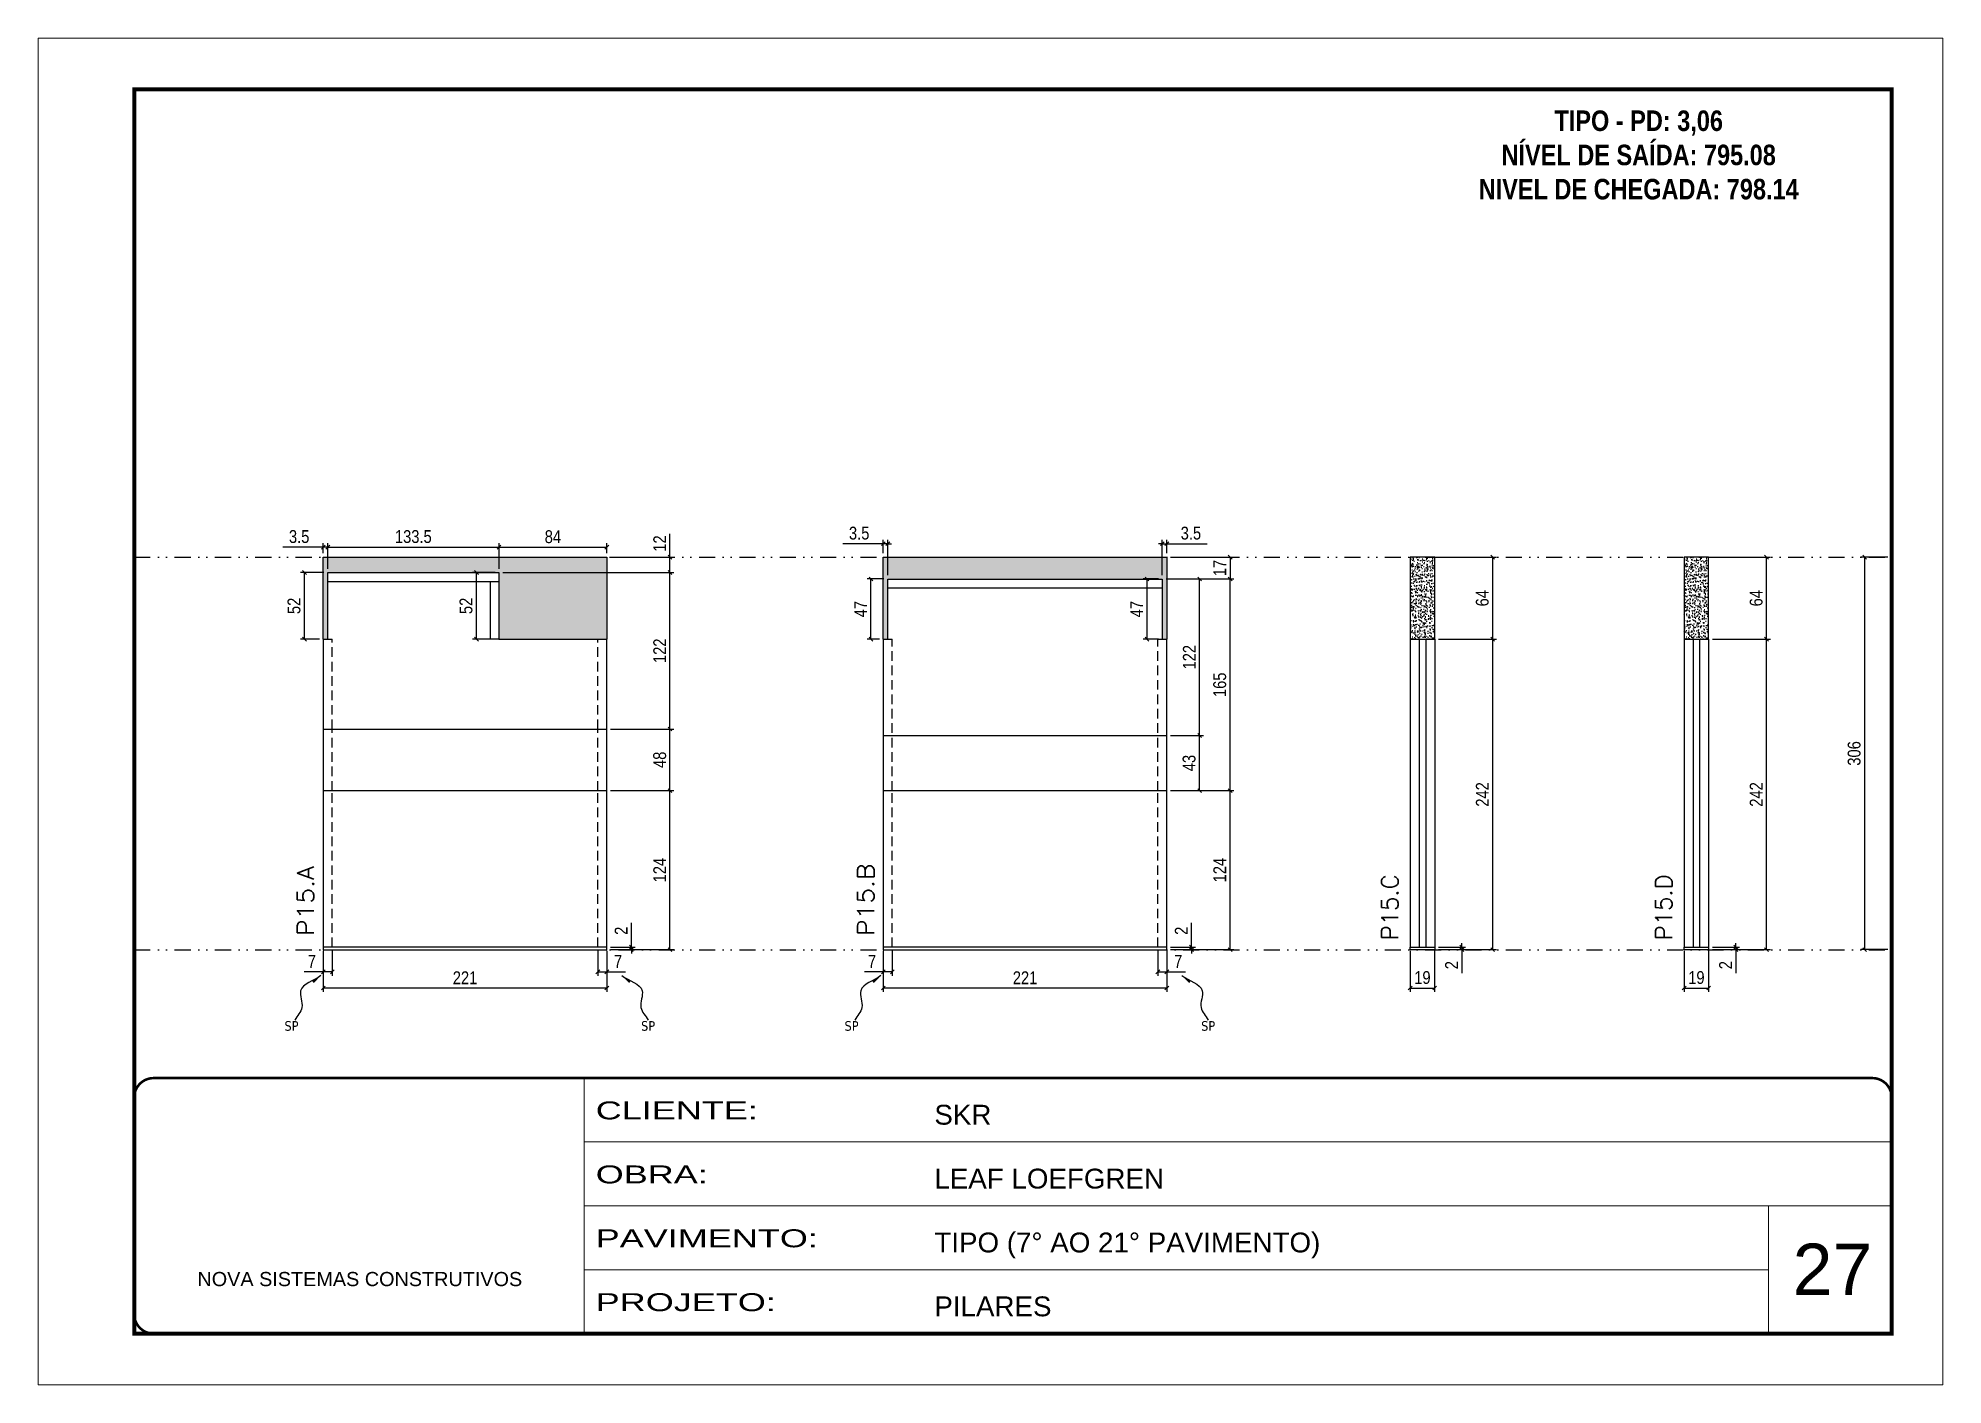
# Model space of a CAD drawing. Extents: x 14400 to 27878, y -21631 to 6985.
# Drawn here: x 17597 to 19082, y -957 to 93 of the extents above; entities that cross this region are included whole.
import ezdxf

# ---------------------------------------------------------------- set-up
doc = ezdxf.new("R2010")
doc.units = 0
for name, pattern in [('CONTINUO', [0]), ('DASHED', [0.75, 0.5, -0.25]), ('DIVIDE2', [0.625, 0.25, -0.125, 0, -0.125, 0, -0.125]), ('HIDDEN', [0.375, 0.25, -0.125])]:
    doc.linetypes.add(name, pattern=pattern)
for name, color, linetype, lineweight in [('CARIMBO', 255, 'Continuous', 9), ('Folhas', 255, 'Continuous', 9), ('SARRAFO DE PRESSAO', 251, 'DASHED', 9), ('Texto Seção', 7, 'Continuous', 15)]:
    doc.layers.add(name, color=color, linetype=linetype, lineweight=lineweight)
for name, color, linetype in [('COTA', 241, 'Continuous'), ('NOMENCLATURA', 7, 'Continuous'), ('Nível', 160, 'Continuous'), ('Painéis', 200, 'Continuous'), ('SARR_2.2x7', 40, 'Continuous'), ('Sarrafo de Pressão', 42, 'HIDDEN'), ('texto', 7, 'Continuous')]:
    doc.layers.add(name, color=color, linetype=linetype)
doc.styles.add('ARIAL', font='arial.ttf')
doc.styles.add('COTA TECNICA', font='techl___.ttf', dxfattribs={"height": 10})
doc.styles.add('COTA TECNICA-50', font='techl___.ttf', dxfattribs={"height": 10})
doc.styles.add('REGUA-120', font='ROMANS.shx', dxfattribs={"height": 15})
doc.styles.add('ROMANC', font='techb___.ttf', dxfattribs={"height": 2.5})
doc.styles.get("Standard").update_dxf_attribs({"font": 'arial.ttf'})
doc.styles.add('Tecnologia', font='')
doc.styles.get('Tecnologia').set_extended_font_data('Forgotten Futurist')
doc.dimstyles.new('COTA PAINEL-50', dxfattribs={"dimtxt": 10, "dimasz": 3, "dimexe": 3, "dimexo": 3, "dimgap": 3, "dimtad": 1, "dimdec": 1, "dimzin": 12, "dimdsep": 46, "dimtxsty": 'COTA TECNICA-50', "dimblk1": 'OBLIQUE', "dimblk2": 'OBLIQUE', "dimsah": 1, "dimcen": 0.9, "dimclrd": 4, "dimclre": 4, "dimclrt": 240, "dimadec": 1, "dimazin": 3, "dimtfac": 1, "dimtdec": 1, "dimtmove": 0, "dimatfit": 3, "dimfxl": 1, "dimtolj": 1, "dimtzin": 12, "dimarcsym": 0})
doc.dimstyles.new('PAINEL', dxfattribs={"dimtxt": 10, "dimasz": 3, "dimexe": 3, "dimexo": 3, "dimgap": 3, "dimtad": 1, "dimdec": 1, "dimzin": 12, "dimdsep": 46, "dimtxsty": 'COTA TECNICA', "dimblk1": 'OBLIQUE', "dimblk2": 'OBLIQUE', "dimsah": 1, "dimcen": 0.9, "dimclrd": 4, "dimclre": 4, "dimclrt": 240, "dimadec": 1, "dimazin": 3, "dimtfac": 1, "dimtdec": 1, "dimtmove": 0, "dimatfit": 3, "dimfxl": 1, "dimtolj": 1, "dimtzin": 12, "dimarcsym": 0})
doc.dimstyles.get("Standard").update_dxf_attribs({"dimtxt": 0.18, "dimasz": 0.18, "dimexe": 0.18, "dimexo": 0.0625, "dimgap": 0.09, "dimtad": 0, "dimtih": 1, "dimtoh": 1, "dimdec": 4, "dimzin": 0, "dimdsep": 46, "dimtxsty": 'Standard', "dimcen": 0.09, "dimadec": 0, "dimazin": 0, "dimtfac": 1, "dimtdec": 4, "dimtofl": 0, "dimtmove": 0, "dimatfit": 3, "dimfxl": 1, "dimtolj": 1, "dimtzin": 0, "dimarcsym": 0})

msp = doc.modelspace()

# ---------------------------------------------------------------- texts
at = {"layer": 'CARIMBO', "style": 'ARIAL'}
msp.add_text('27', height=40, dxfattribs=at).set_placement((18964.828, -886.579))
at = {"layer": 'NOMENCLATURA', "color": 2, "insert": (18844.806, 36.862), "char_height": 16, "attachment_point": 2, "style": 'ROMANC'}
msp.add_mtext_dynamic_manual_height_columns('TIPO - PD: 3,06\\PNÍVEL DE SAÍDA: 795.08\\PNIVEL DE CHEGADA: 798.14', width=432.35115, gutter_width=1, heights=[0], dxfattribs=at)
at = {"layer": 'texto', "color": 0, "char_height": 7.5, "attachment_point": 5}
for insert in [(17794.501, -676.931), (18072.525, -676.931), (18231.14, -676.931), (18509.165, -676.931)]:
    msp.add_mtext('{\\fTahoma|b0|i0|c0|p34;\\C4;SP}', dxfattribs=dict(at, insert=insert))
at = {"layer": 'Texto Seção', "style": 'REGUA-120', "width": 1.1}
for s, p in [('P15.A', (17812.029, -606.677)), ('P15.B', (18248.668, -606.677))]:
    msp.add_text(s, height=13, rotation=90, dxfattribs=at).set_placement(p)
at = {"layer": 'Texto Seção', "char_height": 13, "width": 370.6998, "attachment_point": 7, "rotation": 90, "style": 'REGUA-120'}
for s, insert in [('\\pt156;P15.C', (18657.297, -610.028)), ('P15.D', (18870.812, -610.028))]:
    msp.add_mtext(s, dxfattribs=dict(at, insert=insert))

# ---------------------------------------------------------------- blocks, each defined once
blk = doc.blocks.new('9999999999')
at = {"color": 30, "linetype": 'CONTINUO'}
for p, q in [((98564.6, 34230.2), (98564.6, 34429.4)), ((98564.6, 34379.6), (99584, 34379.6)), ((98564.6, 34329.8), (99488, 34329.8)), ((99584, 34329.8), (99488, 34329.8)), ((99488, 34329.8), (99488, 34230.2)), ((98564.6, 34280), (99488, 34280))]:
    blk.add_line(p, q, dxfattribs=at)
at = {"color": 30, "linetype": 'CONTINUO', "const_width": 2}
blk.add_lwpolyline([(99584, 34230.2), (99584, 34414.4, 0.414214), (99569, 34429.4), (98229, 34429.4, 0.414214), (98214, 34414.4), (98214, 34245.2, 0.414214), (98229, 34230.2), (99584, 34230.2)], format="xyb", dxfattribs=at)
at = {"layer": 'Folhas'}
blk.add_lwpolyline([(98139, 34190.2), (99624, 34190.2), (99624, 35240.2), (98139, 35240.2)], close=True, dxfattribs=at)
at = {"layer": 'Folhas', "color": 30, "const_width": 3}
blk.add_lwpolyline([(98214, 34230.2), (99584, 34230.2), (99584, 35200.2), (98214, 35200.2)], close=True, dxfattribs=at)
at = {"color": 7, "linetype": 'Continuous', "ltscale": 5, "style": 'ARIAL'}
for s, height, p in [('SKR', 15.48, (98837.7, 34393.1)), ('LEAF LOEFGREN', 15.483, (98837.7, 34343.3)), ('TIPO (7° AO 21° PAVIMENTO)', 15.483, (98837.7, 34293.5)), ('NOVA SISTEMAS CONSTRUTIVOS', 11.059, (98263.2, 34267.2)), ('PILARES', 15.48, (98837.7, 34243.7))]:
    blk.add_text(s, height=height, dxfattribs=at).set_placement(p)
at = {"layer": 'Folhas', "color": 7, "style": 'Tecnologia', "width": 1.5}
for s, p in [('CLIENTE:', (98573.7, 34397.2)), ('OBRA:', (98573.7, 34347.3)), ('PAVIMENTO:', (98573.7, 34297.5)), ('PROJETO:', (98573.7, 34247.7))]:
    blk.add_text(s, height=14, dxfattribs=at).set_placement(p)
blk = doc.blocks.new('_Oblique')
at = {"color": 0, "linetype": 'ByBlock', "lineweight": -2}
blk.add_line((-0.5, -0.5), (0.5, 0.5), dxfattribs=at)
blk = doc.blocks.new('*D1750')
at = {"layer": 'COTA', "color": 4, "lineweight": -2, "transparency": 16777216}
for p, q in [((17819.3, -618.4), (17819.3, -650.3)), ((18040.3, -618.4), (18040.3, -650.3)), ((18040.3, -647.3), (17819.3, -647.3))]:
    blk.add_line(p, q, dxfattribs=at)
at = {"layer": 'Defpoints', "color": 0, "transparency": 16777216}
for p in [(17819.3, -615.4), (18040.3, -615.4), (17819.3, -647.3)]:
    blk.add_point(p, dxfattribs=at)
at = {"layer": 'COTA', "color": 4, "lineweight": -2, "transparency": 16777216, "xscale": 3, "yscale": 3, "zscale": 3, "rotation": 180}
blk.add_blockref('_Oblique', (17819.3, -647.3), dxfattribs=at)
at = {"layer": 'COTA', "color": 4, "lineweight": -2, "transparency": 16777216, "xscale": 3, "yscale": 3, "zscale": 3}
blk.add_blockref('_Oblique', (18040.3, -647.3), dxfattribs=at)
at = {"layer": 'COTA', "color": 240, "transparency": 16777216, "insert": (17929.8, -639.3), "char_height": 10, "attachment_point": 5, "style": 'COTA TECNICA'}
blk.add_mtext('\\A1;221', dxfattribs=at)
blk = doc.blocks.new('*D1751')
at = {"layer": 'COTA', "color": 4, "lineweight": -2, "transparency": 16777216}
for p, q in [((18033.3, -618.4), (18033.3, -637.7)), ((18040.3, -620.4), (18040.3, -637.7)), ((18033.3, -634.7), (18040.3, -634.7)), ((18040.3, -634.7), (18055, -634.7))]:
    blk.add_line(p, q, dxfattribs=at)
at = {"layer": 'Defpoints', "color": 0, "transparency": 16777216}
for p in [(18033.3, -615.4), (18040.3, -617.4), (18040.3, -634.7)]:
    blk.add_point(p, dxfattribs=at)
at = {"layer": 'COTA', "color": 4, "lineweight": -2, "transparency": 16777216, "xscale": 3, "yscale": 3, "zscale": 3, "rotation": 180}
blk.add_blockref('_Oblique', (18033.3, -634.7), dxfattribs=at)
at = {"layer": 'COTA', "color": 4, "lineweight": -2, "transparency": 16777216, "xscale": 3, "yscale": 3, "zscale": 3}
blk.add_blockref('_Oblique', (18040.3, -634.7), dxfattribs=at)
at = {"layer": 'COTA', "color": 240, "transparency": 16777216, "insert": (18049.1, -626.6), "char_height": 10, "attachment_point": 5, "style": 'COTA TECNICA-50'}
blk.add_mtext('\\A1;7', dxfattribs=at)
blk = doc.blocks.new('*D1752')
at = {"layer": 'COTA', "color": 4, "lineweight": -2, "transparency": 16777216}
for p, q in [((17819.3, -620.4), (17819.3, -637.7)), ((17826.3, -618.4), (17826.3, -637.7)), ((17819.3, -634.7), (17804.5, -634.7)), ((17826.3, -634.7), (17819.3, -634.7))]:
    blk.add_line(p, q, dxfattribs=at)
at = {"layer": 'Defpoints', "color": 0, "transparency": 16777216}
for p in [(17819.3, -617.4), (17826.3, -615.4), (17819.3, -634.7)]:
    blk.add_point(p, dxfattribs=at)
at = {"layer": 'COTA', "color": 4, "lineweight": -2, "transparency": 16777216, "xscale": 3, "yscale": 3, "zscale": 3, "rotation": 180}
blk.add_blockref('_Oblique', (17819.3, -634.7), dxfattribs=at)
at = {"layer": 'COTA', "color": 4, "lineweight": -2, "transparency": 16777216, "xscale": 3, "yscale": 3, "zscale": 3}
blk.add_blockref('_Oblique', (17826.3, -634.7), dxfattribs=at)
at = {"layer": 'COTA', "color": 240, "transparency": 16777216, "insert": (17810.4, -626.6), "char_height": 10, "attachment_point": 5, "style": 'COTA TECNICA-50'}
blk.add_mtext('\\A1;7', dxfattribs=at)
blk = doc.blocks.new('*D1753')
at = {"layer": 'COTA', "color": 4, "lineweight": -2, "transparency": 16777216}
for p, q in [((18059.5, -615.4), (18059.5, -596.6)), ((18043.3, -615.4), (18062.5, -615.4)), ((18043.3, -617.4), (18062.5, -617.4)), ((18059.5, -617.4), (18059.5, -615.4)), ((18059.5, -617.4), (18059.5, -620.4))]:
    blk.add_line(p, q, dxfattribs=at)
at = {"layer": 'Defpoints', "color": 0, "transparency": 16777216}
for p in [(18040.3, -615.4), (18040.3, -617.4), (18059.5, -617.4)]:
    blk.add_point(p, dxfattribs=at)
at = {"layer": 'COTA', "color": 4, "lineweight": -2, "transparency": 16777216, "xscale": 3, "yscale": 3, "zscale": 3}
for p, rotation in [((18059.5, -615.4), 270), ((18059.5, -617.4), 90)]:
    blk.add_blockref('_Oblique', p, dxfattribs=dict(at, rotation=rotation))
at = {"layer": 'COTA', "color": 240, "transparency": 16777216, "insert": (18051.5, -602.7), "char_height": 10, "attachment_point": 5, "rotation": 90, "style": 'COTA TECNICA-50'}
blk.add_mtext('\\A1;2', dxfattribs=at)
blk = doc.blocks.new('*D1754')
at = {"layer": 'COTA', "color": 4, "linetype": 'ByBlock', "lineweight": -2, "transparency": 16777216}
for p, q in [((18043.3, -493.4), (18092.6, -493.4)), ((18089.6, -617.4), (18089.6, -493.4)), ((18043.3, -617.4), (18092.6, -617.4))]:
    blk.add_line(p, q, dxfattribs=at)
at = {"layer": 'Defpoints', "color": 0, "linetype": 'ByBlock', "transparency": 16777216}
for p in [(18040.3, -493.4), (18089.6, -493.4), (18040.3, -617.4)]:
    blk.add_point(p, dxfattribs=at)
at = {"layer": 'COTA', "color": 4, "linetype": 'ByBlock', "lineweight": -2, "transparency": 16777216, "xscale": 3, "yscale": 3, "zscale": 3}
for p, rotation in [((18089.6, -493.4), 90), ((18089.6, -617.4), 270)]:
    blk.add_blockref('_Oblique', p, dxfattribs=dict(at, rotation=rotation))
at = {"layer": 'COTA', "color": 240, "linetype": 'ByBlock', "transparency": 16777216, "insert": (18081.6, -555.4), "char_height": 10, "attachment_point": 5, "rotation": 90, "style": 'COTA TECNICA'}
blk.add_mtext('\\A1;124', dxfattribs=at)
blk = doc.blocks.new('*D1755')
at = {"layer": 'COTA', "color": 4, "lineweight": -2, "transparency": 16777216}
for p, q in [((17959.3, -323.4), (18092.6, -323.4)), ((18089.6, -445.4), (18089.6, -323.4)), ((18043.3, -445.4), (18092.6, -445.4))]:
    blk.add_line(p, q, dxfattribs=at)
at = {"layer": 'Defpoints', "color": 0, "transparency": 16777216}
for p in [(17956.3, -323.4), (18089.6, -323.4), (18040.3, -445.4)]:
    blk.add_point(p, dxfattribs=at)
at = {"layer": 'COTA', "color": 4, "lineweight": -2, "transparency": 16777216, "xscale": 3, "yscale": 3, "zscale": 3}
for p, rotation in [((18089.6, -323.4), 90), ((18089.6, -445.4), 270)]:
    blk.add_blockref('_Oblique', p, dxfattribs=dict(at, rotation=rotation))
at = {"layer": 'COTA', "color": 240, "transparency": 16777216, "insert": (18081.6, -384.4), "char_height": 10, "attachment_point": 5, "rotation": 90, "style": 'COTA TECNICA'}
blk.add_mtext('\\A1;122', dxfattribs=at)
blk = doc.blocks.new('*D1756')
at = {"layer": 'COTA', "color": 4, "lineweight": -2, "transparency": 16777216}
for p, q in [((18666.7, -618.4), (18666.7, -650.3)), ((18685.7, -618.4), (18685.7, -650.3)), ((18666.7, -647.3), (18685.7, -647.3))]:
    blk.add_line(p, q, dxfattribs=at)
at = {"layer": 'Defpoints', "color": 0, "transparency": 16777216}
for p in [(18666.7, -615.4), (18685.7, -615.4), (18685.7, -647.3)]:
    blk.add_point(p, dxfattribs=at)
at = {"layer": 'COTA', "color": 4, "lineweight": -2, "transparency": 16777216, "xscale": 3, "yscale": 3, "zscale": 3, "rotation": 180}
blk.add_blockref('_Oblique', (18666.7, -647.3), dxfattribs=at)
at = {"layer": 'COTA', "color": 4, "lineweight": -2, "transparency": 16777216, "xscale": 3, "yscale": 3, "zscale": 3}
blk.add_blockref('_Oblique', (18685.7, -647.3), dxfattribs=at)
at = {"layer": 'COTA', "color": 240, "transparency": 16777216, "insert": (18676.2, -639.2), "char_height": 10, "attachment_point": 5, "style": 'COTA TECNICA'}
blk.add_mtext('\\A1;19', dxfattribs=at)
blk = doc.blocks.new('*D1757')
at = {"layer": 'COTA', "color": 4, "lineweight": -2, "transparency": 16777216}
for p, q in [((18688.7, -615.4), (18709.9, -615.4)), ((18688.7, -617.4), (18709.9, -617.4)), ((18706.9, -615.4), (18706.9, -612.4)), ((18706.9, -615.4), (18706.9, -617.4)), ((18706.9, -617.4), (18706.9, -635.6))]:
    blk.add_line(p, q, dxfattribs=at)
at = {"layer": 'Defpoints', "color": 0, "transparency": 16777216}
for p in [(18685.7, -615.4), (18685.7, -617.4), (18706.9, -615.4)]:
    blk.add_point(p, dxfattribs=at)
at = {"layer": 'COTA', "color": 4, "lineweight": -2, "transparency": 16777216, "xscale": 3, "yscale": 3, "zscale": 3}
for p, rotation in [((18706.9, -615.4), 270), ((18706.9, -617.4), 90)]:
    blk.add_blockref('_Oblique', p, dxfattribs=dict(at, rotation=rotation))
at = {"layer": 'COTA', "color": 240, "transparency": 16777216, "insert": (18698.9, -629.5), "char_height": 10, "attachment_point": 5, "rotation": 90, "style": 'COTA TECNICA-50'}
blk.add_mtext('\\A1;2', dxfattribs=at)
blk = doc.blocks.new('*D1758')
at = {"layer": 'COTA', "color": 4, "lineweight": -2, "transparency": 16777216}
for p, q in [((18688.7, -375.4), (18734, -375.4)), ((18731, -617.4), (18731, -375.4)), ((18688.7, -617.4), (18734, -617.4))]:
    blk.add_line(p, q, dxfattribs=at)
at = {"layer": 'Defpoints', "color": 0, "transparency": 16777216}
for p in [(18685.7, -375.4), (18731, -375.4), (18685.7, -617.4)]:
    blk.add_point(p, dxfattribs=at)
at = {"layer": 'COTA', "color": 4, "lineweight": -2, "transparency": 16777216, "xscale": 3, "yscale": 3, "zscale": 3}
for p, rotation in [((18731, -375.4), 90), ((18731, -617.4), 270)]:
    blk.add_blockref('_Oblique', p, dxfattribs=dict(at, rotation=rotation))
at = {"layer": 'COTA', "color": 240, "transparency": 16777216, "insert": (18722.9, -496.4), "char_height": 10, "attachment_point": 5, "rotation": 90, "style": 'COTA TECNICA-50'}
blk.add_mtext('\\A1;242', dxfattribs=at)
blk = doc.blocks.new('*D1762')
at = {"layer": 'COTA', "color": 4, "lineweight": -2, "transparency": 16777216}
for p, q in [((18688.7, -311.4), (18734, -311.4)), ((18731, -375.4), (18731, -311.4)), ((18688.7, -375.4), (18734, -375.4))]:
    blk.add_line(p, q, dxfattribs=at)
at = {"layer": 'Defpoints', "color": 0, "transparency": 16777216}
for p in [(18685.7, -311.4), (18731, -311.4), (18685.7, -375.4)]:
    blk.add_point(p, dxfattribs=at)
at = {"layer": 'COTA', "color": 4, "lineweight": -2, "transparency": 16777216, "xscale": 3, "yscale": 3, "zscale": 3}
for p, rotation in [((18731, -311.4), 90), ((18731, -375.4), 270)]:
    blk.add_blockref('_Oblique', p, dxfattribs=dict(at, rotation=rotation))
at = {"layer": 'COTA', "color": 240, "transparency": 16777216, "insert": (18722.9, -343.4), "char_height": 10, "attachment_point": 5, "rotation": 90, "style": 'COTA TECNICA'}
blk.add_mtext('\\A1;64', dxfattribs=at)
blk = doc.blocks.new('*D1759')
at = {"layer": 'COTA', "color": 4, "lineweight": -2, "transparency": 16777216}
for p, q in [((18880.3, -618.4), (18880.3, -650.3)), ((18899.3, -618.4), (18899.3, -650.3)), ((18880.3, -647.3), (18899.3, -647.3))]:
    blk.add_line(p, q, dxfattribs=at)
at = {"layer": 'Defpoints', "color": 0, "transparency": 16777216}
for p in [(18880.3, -615.4), (18899.3, -615.4), (18899.3, -647.3)]:
    blk.add_point(p, dxfattribs=at)
at = {"layer": 'COTA', "color": 4, "lineweight": -2, "transparency": 16777216, "xscale": 3, "yscale": 3, "zscale": 3, "rotation": 180}
blk.add_blockref('_Oblique', (18880.3, -647.3), dxfattribs=at)
at = {"layer": 'COTA', "color": 4, "lineweight": -2, "transparency": 16777216, "xscale": 3, "yscale": 3, "zscale": 3}
blk.add_blockref('_Oblique', (18899.3, -647.3), dxfattribs=at)
at = {"layer": 'COTA', "color": 240, "transparency": 16777216, "insert": (18889.8, -639.2), "char_height": 10, "attachment_point": 5, "style": 'COTA TECNICA'}
blk.add_mtext('\\A1;19', dxfattribs=at)
blk = doc.blocks.new('*D1760')
at = {"layer": 'COTA', "color": 4, "lineweight": -2, "transparency": 16777216}
for p, q in [((18902.3, -615.4), (18923.5, -615.4)), ((18902.3, -617.4), (18923.5, -617.4)), ((18920.5, -615.4), (18920.5, -612.4)), ((18920.5, -615.4), (18920.5, -617.4)), ((18920.5, -617.4), (18920.5, -635.6))]:
    blk.add_line(p, q, dxfattribs=at)
at = {"layer": 'Defpoints', "color": 0, "transparency": 16777216}
for p in [(18899.3, -615.4), (18899.3, -617.4), (18920.5, -615.4)]:
    blk.add_point(p, dxfattribs=at)
at = {"layer": 'COTA', "color": 4, "lineweight": -2, "transparency": 16777216, "xscale": 3, "yscale": 3, "zscale": 3}
for p, rotation in [((18920.5, -615.4), 270), ((18920.5, -617.4), 90)]:
    blk.add_blockref('_Oblique', p, dxfattribs=dict(at, rotation=rotation))
at = {"layer": 'COTA', "color": 240, "transparency": 16777216, "insert": (18912.5, -629.5), "char_height": 10, "attachment_point": 5, "rotation": 90, "style": 'COTA TECNICA-50'}
blk.add_mtext('\\A1;2', dxfattribs=at)
blk = doc.blocks.new('*D1761')
at = {"layer": 'COTA', "color": 4, "lineweight": -2, "transparency": 16777216}
for p, q in [((18902.3, -375.4), (18947.5, -375.4)), ((18944.5, -617.4), (18944.5, -375.4)), ((18902.3, -617.4), (18947.5, -617.4))]:
    blk.add_line(p, q, dxfattribs=at)
at = {"layer": 'Defpoints', "color": 0, "transparency": 16777216}
for p in [(18899.3, -375.4), (18944.5, -375.4), (18899.3, -617.4)]:
    blk.add_point(p, dxfattribs=at)
at = {"layer": 'COTA', "color": 4, "lineweight": -2, "transparency": 16777216, "xscale": 3, "yscale": 3, "zscale": 3}
for p, rotation in [((18944.5, -375.4), 90), ((18944.5, -617.4), 270)]:
    blk.add_blockref('_Oblique', p, dxfattribs=dict(at, rotation=rotation))
at = {"layer": 'COTA', "color": 240, "transparency": 16777216, "insert": (18936.4, -496.4), "char_height": 10, "attachment_point": 5, "rotation": 90, "style": 'COTA TECNICA-50'}
blk.add_mtext('\\A1;242', dxfattribs=at)
blk = doc.blocks.new('*D1763')
at = {"layer": 'COTA', "color": 4, "lineweight": -2, "transparency": 16777216}
for p, q in [((18902.3, -311.4), (18947.5, -311.4)), ((18944.5, -375.4), (18944.5, -311.4)), ((18902.3, -375.4), (18947.5, -375.4))]:
    blk.add_line(p, q, dxfattribs=at)
at = {"layer": 'Defpoints', "color": 0, "transparency": 16777216}
for p in [(18899.3, -311.4), (18944.5, -311.4), (18899.3, -375.4)]:
    blk.add_point(p, dxfattribs=at)
at = {"layer": 'COTA', "color": 4, "lineweight": -2, "transparency": 16777216, "xscale": 3, "yscale": 3, "zscale": 3}
for p, rotation in [((18944.5, -311.4), 90), ((18944.5, -375.4), 270)]:
    blk.add_blockref('_Oblique', p, dxfattribs=dict(at, rotation=rotation))
at = {"layer": 'COTA', "color": 240, "transparency": 16777216, "insert": (18936.4, -343.4), "char_height": 10, "attachment_point": 5, "rotation": 90, "style": 'COTA TECNICA'}
blk.add_mtext('\\A1;64', dxfattribs=at)
blk = doc.blocks.new('*D1764')
at = {"layer": 'COTA', "color": 4, "lineweight": -2, "transparency": 16777216}
for p, q in [((19039, -311.4), (19018, -311.4)), ((19021, -617.4), (19021, -311.4)), ((19039, -617.4), (19018, -617.4))]:
    blk.add_line(p, q, dxfattribs=at)
at = {"layer": 'Defpoints', "color": 0, "transparency": 16777216}
for p in [(19021, -311.4), (19042, -311.4), (19042, -617.4)]:
    blk.add_point(p, dxfattribs=at)
at = {"layer": 'COTA', "color": 4, "lineweight": -2, "transparency": 16777216, "xscale": 3, "yscale": 3, "zscale": 3}
for p, rotation in [((19021, -311.4), 90), ((19021, -617.4), 270)]:
    blk.add_blockref('_Oblique', p, dxfattribs=dict(at, rotation=rotation))
at = {"layer": 'COTA', "color": 240, "transparency": 16777216, "insert": (19012.8, -464.4), "char_height": 10, "attachment_point": 5, "rotation": 90, "style": 'COTA TECNICA'}
blk.add_mtext('\\A1;306', dxfattribs=at)
blk = doc.blocks.new('*D1765')
at = {"layer": 'COTA', "color": 4, "lineweight": -2, "transparency": 16777216}
for p, q in [((18255.9, -618.4), (18255.9, -650.3)), ((18476.9, -618.4), (18476.9, -650.3)), ((18476.9, -647.3), (18255.9, -647.3))]:
    blk.add_line(p, q, dxfattribs=at)
at = {"layer": 'Defpoints', "color": 0, "transparency": 16777216}
for p in [(18255.9, -615.4), (18476.9, -615.4), (18255.9, -647.3)]:
    blk.add_point(p, dxfattribs=at)
at = {"layer": 'COTA', "color": 4, "lineweight": -2, "transparency": 16777216, "xscale": 3, "yscale": 3, "zscale": 3, "rotation": 180}
blk.add_blockref('_Oblique', (18255.9, -647.3), dxfattribs=at)
at = {"layer": 'COTA', "color": 4, "lineweight": -2, "transparency": 16777216, "xscale": 3, "yscale": 3, "zscale": 3}
blk.add_blockref('_Oblique', (18476.9, -647.3), dxfattribs=at)
at = {"layer": 'COTA', "color": 240, "transparency": 16777216, "insert": (18366.4, -639.3), "char_height": 10, "attachment_point": 5, "style": 'COTA TECNICA'}
blk.add_mtext('\\A1;221', dxfattribs=at)
blk = doc.blocks.new('*D1766')
at = {"layer": 'COTA', "color": 4, "lineweight": -2, "transparency": 16777216}
for p, q in [((18469.9, -618.4), (18469.9, -637.7)), ((18476.9, -620.4), (18476.9, -637.7)), ((18469.9, -634.7), (18476.9, -634.7)), ((18476.9, -634.7), (18491.6, -634.7))]:
    blk.add_line(p, q, dxfattribs=at)
at = {"layer": 'Defpoints', "color": 0, "transparency": 16777216}
for p in [(18469.9, -615.4), (18476.9, -617.4), (18476.9, -634.7)]:
    blk.add_point(p, dxfattribs=at)
at = {"layer": 'COTA', "color": 4, "lineweight": -2, "transparency": 16777216, "xscale": 3, "yscale": 3, "zscale": 3, "rotation": 180}
blk.add_blockref('_Oblique', (18469.9, -634.7), dxfattribs=at)
at = {"layer": 'COTA', "color": 4, "lineweight": -2, "transparency": 16777216, "xscale": 3, "yscale": 3, "zscale": 3}
blk.add_blockref('_Oblique', (18476.9, -634.7), dxfattribs=at)
at = {"layer": 'COTA', "color": 240, "transparency": 16777216, "insert": (18485.8, -626.6), "char_height": 10, "attachment_point": 5, "style": 'COTA TECNICA-50'}
blk.add_mtext('\\A1;7', dxfattribs=at)
blk = doc.blocks.new('*D1767')
at = {"layer": 'COTA', "color": 4, "lineweight": -2, "transparency": 16777216}
for p, q in [((18255.9, -620.4), (18255.9, -637.7)), ((18262.9, -618.4), (18262.9, -637.7)), ((18255.9, -634.7), (18241.2, -634.7)), ((18262.9, -634.7), (18255.9, -634.7))]:
    blk.add_line(p, q, dxfattribs=at)
at = {"layer": 'Defpoints', "color": 0, "transparency": 16777216}
for p in [(18255.9, -617.4), (18262.9, -615.4), (18255.9, -634.7)]:
    blk.add_point(p, dxfattribs=at)
at = {"layer": 'COTA', "color": 4, "lineweight": -2, "transparency": 16777216, "xscale": 3, "yscale": 3, "zscale": 3, "rotation": 180}
blk.add_blockref('_Oblique', (18255.9, -634.7), dxfattribs=at)
at = {"layer": 'COTA', "color": 4, "lineweight": -2, "transparency": 16777216, "xscale": 3, "yscale": 3, "zscale": 3}
blk.add_blockref('_Oblique', (18262.9, -634.7), dxfattribs=at)
at = {"layer": 'COTA', "color": 240, "transparency": 16777216, "insert": (18247.1, -626.6), "char_height": 10, "attachment_point": 5, "style": 'COTA TECNICA-50'}
blk.add_mtext('\\A1;7', dxfattribs=at)
blk = doc.blocks.new('*D1768')
at = {"layer": 'COTA', "color": 4, "lineweight": -2, "transparency": 16777216}
for p, q in [((18496.2, -615.4), (18496.2, -596.6)), ((18479.9, -615.4), (18499.2, -615.4)), ((18479.9, -617.4), (18499.2, -617.4)), ((18496.2, -617.4), (18496.2, -615.4)), ((18496.2, -617.4), (18496.2, -620.4))]:
    blk.add_line(p, q, dxfattribs=at)
at = {"layer": 'Defpoints', "color": 0, "transparency": 16777216}
for p in [(18476.9, -615.4), (18476.9, -617.4), (18496.2, -617.4)]:
    blk.add_point(p, dxfattribs=at)
at = {"layer": 'COTA', "color": 4, "lineweight": -2, "transparency": 16777216, "xscale": 3, "yscale": 3, "zscale": 3}
for p, rotation in [((18496.2, -615.4), 270), ((18496.2, -617.4), 90)]:
    blk.add_blockref('_Oblique', p, dxfattribs=dict(at, rotation=rotation))
at = {"layer": 'COTA', "color": 240, "transparency": 16777216, "insert": (18488.2, -602.7), "char_height": 10, "attachment_point": 5, "rotation": 90, "style": 'COTA TECNICA-50'}
blk.add_mtext('\\A1;2', dxfattribs=at)
blk = doc.blocks.new('*D1769')
at = {"layer": 'COTA', "color": 4, "linetype": 'ByBlock', "lineweight": -2, "transparency": 16777216}
for p, q in [((18479.9, -493.4), (18529.3, -493.4)), ((18526.3, -617.4), (18526.3, -493.4)), ((18479.9, -617.4), (18529.3, -617.4))]:
    blk.add_line(p, q, dxfattribs=at)
at = {"layer": 'Defpoints', "color": 0, "linetype": 'ByBlock', "transparency": 16777216}
for p in [(18476.9, -493.4), (18526.3, -493.4), (18476.9, -617.4)]:
    blk.add_point(p, dxfattribs=at)
at = {"layer": 'COTA', "color": 4, "linetype": 'ByBlock', "lineweight": -2, "transparency": 16777216, "xscale": 3, "yscale": 3, "zscale": 3}
for p, rotation in [((18526.3, -493.4), 90), ((18526.3, -617.4), 270)]:
    blk.add_blockref('_Oblique', p, dxfattribs=dict(at, rotation=rotation))
at = {"layer": 'COTA', "color": 240, "linetype": 'ByBlock', "transparency": 16777216, "insert": (18518.2, -555.4), "char_height": 10, "attachment_point": 5, "rotation": 90, "style": 'COTA TECNICA'}
blk.add_mtext('\\A1;124', dxfattribs=at)
blk = doc.blocks.new('*D1770')
at = {"layer": 'COTA', "color": 4, "lineweight": -2, "transparency": 16777216}
for p, q in [((18476.4, -328.4), (18529.3, -328.4)), ((18526.3, -493.4), (18526.3, -328.4)), ((18479.9, -493.4), (18529.3, -493.4))]:
    blk.add_line(p, q, dxfattribs=at)
at = {"layer": 'Defpoints', "color": 0, "transparency": 16777216}
for p in [(18473.4, -328.4), (18526.3, -328.4), (18476.9, -493.4)]:
    blk.add_point(p, dxfattribs=at)
at = {"layer": 'COTA', "color": 4, "lineweight": -2, "transparency": 16777216, "xscale": 3, "yscale": 3, "zscale": 3}
for p, rotation in [((18526.3, -328.4), 90), ((18526.3, -493.4), 270)]:
    blk.add_blockref('_Oblique', p, dxfattribs=dict(at, rotation=rotation))
at = {"layer": 'COTA', "color": 240, "transparency": 16777216, "insert": (18518.2, -410.9), "char_height": 10, "attachment_point": 5, "rotation": 90, "style": 'COTA TECNICA'}
blk.add_mtext('\\A1;165', dxfattribs=at)
blk = doc.blocks.new('*D1771')
at = {"layer": 'COTA', "color": 4, "lineweight": -2, "transparency": 16777216}
for p, q in [((18479.9, -311.4), (18529.3, -311.4)), ((18526.3, -311.4), (18526.3, -328.4)), ((18476.4, -328.4), (18529.3, -328.4))]:
    blk.add_line(p, q, dxfattribs=at)
at = {"layer": 'Defpoints', "color": 0, "transparency": 16777216}
for p in [(18476.9, -311.4), (18473.4, -328.4), (18526.3, -328.4)]:
    blk.add_point(p, dxfattribs=at)
at = {"layer": 'COTA', "color": 4, "lineweight": -2, "transparency": 16777216, "xscale": 3, "yscale": 3, "zscale": 3}
for p, rotation in [((18526.3, -311.4), 90), ((18526.3, -328.4), 270)]:
    blk.add_blockref('_Oblique', p, dxfattribs=dict(at, rotation=rotation))
at = {"layer": 'COTA', "color": 240, "transparency": 16777216, "insert": (18518.2, -319.9), "char_height": 10, "attachment_point": 5, "rotation": 90, "style": 'COTA TECNICA'}
blk.add_mtext('\\A1;17', dxfattribs=at)
blk = doc.blocks.new('*D2918')
at = {"layer": 'COTA', "color": 4, "lineweight": -2, "transparency": 16777216}
for p, q in [((18479.9, -450.4), (18505.5, -450.4)), ((18502.5, -493.4), (18502.5, -450.4)), ((18479.9, -493.4), (18505.5, -493.4))]:
    blk.add_line(p, q, dxfattribs=at)
at = {"layer": 'Defpoints', "color": 0, "transparency": 16777216}
for p in [(18476.9, -450.4), (18502.5, -450.4), (18476.9, -493.4)]:
    blk.add_point(p, dxfattribs=at)
at = {"layer": 'COTA', "color": 4, "lineweight": -2, "transparency": 16777216, "xscale": 3, "yscale": 3, "zscale": 3}
for p, rotation in [((18502.5, -450.4), 90), ((18502.5, -493.4), 270)]:
    blk.add_blockref('_Oblique', p, dxfattribs=dict(at, rotation=rotation))
at = {"layer": 'COTA', "color": 240, "transparency": 16777216, "insert": (18494.3, -471.9), "char_height": 10, "attachment_point": 5, "rotation": 90, "style": 'COTA TECNICA'}
blk.add_mtext('\\A1;43', dxfattribs=at)
blk = doc.blocks.new('*D2919')
at = {"layer": 'COTA', "color": 4, "lineweight": -2, "transparency": 16777216}
for p, q in [((18476.4, -328.4), (18505.5, -328.4)), ((18502.5, -450.4), (18502.5, -328.4)), ((18479.9, -450.4), (18505.5, -450.4))]:
    blk.add_line(p, q, dxfattribs=at)
at = {"layer": 'Defpoints', "color": 0, "transparency": 16777216}
for p in [(18473.4, -328.4), (18502.5, -328.4), (18476.9, -450.4)]:
    blk.add_point(p, dxfattribs=at)
at = {"layer": 'COTA', "color": 4, "lineweight": -2, "transparency": 16777216, "xscale": 3, "yscale": 3, "zscale": 3}
for p, rotation in [((18502.5, -328.4), 90), ((18502.5, -450.4), 270)]:
    blk.add_blockref('_Oblique', p, dxfattribs=dict(at, rotation=rotation))
at = {"layer": 'COTA', "color": 240, "transparency": 16777216, "insert": (18494.5, -389.4), "char_height": 10, "attachment_point": 5, "rotation": 90, "style": 'COTA TECNICA'}
blk.add_mtext('\\A1;122', dxfattribs=at)
blk = doc.blocks.new('*D2920')
at = {"layer": 'COTA', "color": 4, "lineweight": -2, "transparency": 16777216}
for p, q in [((18255.9, -300.9), (18224.3, -300.9)), ((18255.9, -308.4), (18255.9, -297.9)), ((18259.4, -300.9), (18255.9, -300.9)), ((18259.4, -325.4), (18259.4, -297.9)), ((18259.4, -300.9), (18262.4, -300.9))]:
    blk.add_line(p, q, dxfattribs=at)
at = {"layer": 'Defpoints', "color": 0, "transparency": 16777216}
for p in [(18255.9, -300.9), (18255.9, -311.4), (18259.4, -328.4)]:
    blk.add_point(p, dxfattribs=at)
at = {"layer": 'COTA', "color": 4, "lineweight": -2, "transparency": 16777216, "xscale": 3, "yscale": 3, "zscale": 3}
blk.add_blockref('_Oblique', (18255.9, -300.9), dxfattribs=at)
at = {"layer": 'COTA', "color": 4, "lineweight": -2, "transparency": 16777216, "xscale": 3, "yscale": 3, "zscale": 3, "rotation": 180}
blk.add_blockref('_Oblique', (18259.4, -300.9), dxfattribs=at)
at = {"layer": 'COTA', "color": 240, "transparency": 16777216, "insert": (18237.1, -292.7), "char_height": 10, "attachment_point": 5, "style": 'COTA TECNICA'}
blk.add_mtext('\\A1;3.5', dxfattribs=at)
blk = doc.blocks.new('*D2921')
at = {"layer": 'COTA', "color": 4, "lineweight": -2, "transparency": 16777216}
for p, q in [((18473.4, -300.9), (18470.4, -300.9)), ((18473.4, -325.4), (18473.4, -297.9)), ((18473.4, -300.9), (18476.9, -300.9)), ((18476.9, -308.4), (18476.9, -297.9)), ((18476.9, -300.9), (18508.5, -300.9))]:
    blk.add_line(p, q, dxfattribs=at)
at = {"layer": 'Defpoints', "color": 0, "transparency": 16777216}
for p in [(18476.9, -300.9), (18476.9, -311.4), (18473.4, -328.4)]:
    blk.add_point(p, dxfattribs=at)
at = {"layer": 'COTA', "color": 4, "lineweight": -2, "transparency": 16777216, "xscale": 3, "yscale": 3, "zscale": 3}
blk.add_blockref('_Oblique', (18473.4, -300.9), dxfattribs=at)
at = {"layer": 'COTA', "color": 4, "lineweight": -2, "transparency": 16777216, "xscale": 3, "yscale": 3, "zscale": 3, "rotation": 180}
blk.add_blockref('_Oblique', (18476.9, -300.9), dxfattribs=at)
at = {"layer": 'COTA', "color": 240, "transparency": 16777216, "insert": (18495.7, -292.7), "char_height": 10, "attachment_point": 5, "style": 'COTA TECNICA'}
blk.add_mtext('\\A1;3.5', dxfattribs=at)
blk = doc.blocks.new('*D2922')
at = {"layer": 'COTA', "color": 4, "lineweight": -2, "transparency": 16777216}
for p, q in [((18256.4, -328.4), (18243.3, -328.4)), ((18246.3, -375.4), (18246.3, -328.4)), ((18252.9, -375.4), (18243.3, -375.4))]:
    blk.add_line(p, q, dxfattribs=at)
at = {"layer": 'Defpoints', "color": 0, "transparency": 16777216}
for p in [(18246.3, -328.4), (18259.4, -328.4), (18255.9, -375.4)]:
    blk.add_point(p, dxfattribs=at)
at = {"layer": 'COTA', "color": 4, "lineweight": -2, "transparency": 16777216, "xscale": 3, "yscale": 3, "zscale": 3}
for p, rotation in [((18246.3, -328.4), 90), ((18246.3, -375.4), 270)]:
    blk.add_blockref('_Oblique', p, dxfattribs=dict(at, rotation=rotation))
at = {"layer": 'COTA', "color": 240, "transparency": 16777216, "insert": (18238.2, -351.9), "char_height": 10, "attachment_point": 5, "rotation": 90, "style": 'COTA TECNICA'}
blk.add_mtext('\\A1;47', dxfattribs=at)
blk = doc.blocks.new('*D2923')
at = {"layer": 'COTA', "color": 4, "lineweight": -2, "transparency": 16777216}
for p, q in [((18470.4, -328.4), (18458.5, -328.4)), ((18461.5, -375.4), (18461.5, -328.4)), ((18470.4, -375.4), (18458.5, -375.4))]:
    blk.add_line(p, q, dxfattribs=at)
at = {"layer": 'Defpoints', "color": 0, "transparency": 16777216}
for p in [(18461.5, -328.4), (18473.4, -328.4), (18473.4, -375.4)]:
    blk.add_point(p, dxfattribs=at)
at = {"layer": 'COTA', "color": 4, "lineweight": -2, "transparency": 16777216, "xscale": 3, "yscale": 3, "zscale": 3}
for p, rotation in [((18461.5, -328.4), 90), ((18461.5, -375.4), 270)]:
    blk.add_blockref('_Oblique', p, dxfattribs=dict(at, rotation=rotation))
at = {"layer": 'COTA', "color": 240, "transparency": 16777216, "insert": (18453.4, -351.9), "char_height": 10, "attachment_point": 5, "rotation": 90, "style": 'COTA TECNICA'}
blk.add_mtext('\\A1;47', dxfattribs=at)
blk = doc.blocks.new('*D2924')
at = {"layer": 'COTA', "color": 4, "lineweight": -2, "transparency": 16777216}
for p, q in [((18089.6, -311.4), (18089.6, -293.1)), ((18043.3, -311.4), (18092.6, -311.4)), ((18089.6, -323.4), (18089.6, -311.4)), ((17959.3, -323.4), (18092.6, -323.4))]:
    blk.add_line(p, q, dxfattribs=at)
at = {"layer": 'Defpoints', "color": 0, "transparency": 16777216}
for p in [(18040.3, -311.4), (18089.6, -311.4), (17956.3, -323.4)]:
    blk.add_point(p, dxfattribs=at)
at = {"layer": 'COTA', "color": 4, "lineweight": -2, "transparency": 16777216, "xscale": 3, "yscale": 3, "zscale": 3}
for p, rotation in [((18089.6, -311.4), 90), ((18089.6, -323.4), 270)]:
    blk.add_blockref('_Oblique', p, dxfattribs=dict(at, rotation=rotation))
at = {"layer": 'COTA', "color": 240, "transparency": 16777216, "insert": (18081.6, -300.8), "char_height": 10, "attachment_point": 5, "rotation": 90, "style": 'COTA TECNICA'}
blk.add_mtext('\\A1;12', dxfattribs=at)
blk = doc.blocks.new('*D2925')
at = {"layer": 'COTA', "color": 4, "lineweight": -2, "transparency": 16777216}
for p, q in [((18043.3, -445.4), (18092.6, -445.4)), ((18089.6, -493.4), (18089.6, -445.4)), ((18043.3, -493.4), (18092.6, -493.4))]:
    blk.add_line(p, q, dxfattribs=at)
at = {"layer": 'Defpoints', "color": 0, "transparency": 16777216}
for p in [(18040.3, -445.4), (18089.6, -445.4), (18040.3, -493.4)]:
    blk.add_point(p, dxfattribs=at)
at = {"layer": 'COTA', "color": 4, "lineweight": -2, "transparency": 16777216, "xscale": 3, "yscale": 3, "zscale": 3}
for p, rotation in [((18089.6, -445.4), 90), ((18089.6, -493.4), 270)]:
    blk.add_blockref('_Oblique', p, dxfattribs=dict(at, rotation=rotation))
at = {"layer": 'COTA', "color": 240, "transparency": 16777216, "insert": (18081.6, -469.4), "char_height": 10, "attachment_point": 5, "rotation": 90, "style": 'COTA TECNICA'}
blk.add_mtext('\\A1;48', dxfattribs=at)
blk = doc.blocks.new('*D2928')
at = {"layer": 'COTA', "color": 4, "lineweight": -2, "transparency": 16777216}
for p, q in [((17819.3, -303.6), (17787.7, -303.6)), ((17819.3, -308.4), (17819.3, -300.6)), ((17822.8, -303.6), (17819.3, -303.6)), ((17822.8, -320.4), (17822.8, -300.6)), ((17822.8, -303.6), (17825.8, -303.6))]:
    blk.add_line(p, q, dxfattribs=at)
at = {"layer": 'Defpoints', "color": 0, "transparency": 16777216}
for p in [(17819.3, -303.6), (17819.3, -311.4), (17822.8, -323.4)]:
    blk.add_point(p, dxfattribs=at)
at = {"layer": 'COTA', "color": 4, "lineweight": -2, "transparency": 16777216, "xscale": 3, "yscale": 3, "zscale": 3}
blk.add_blockref('_Oblique', (17819.3, -303.6), dxfattribs=at)
at = {"layer": 'COTA', "color": 4, "lineweight": -2, "transparency": 16777216, "xscale": 3, "yscale": 3, "zscale": 3, "rotation": 180}
blk.add_blockref('_Oblique', (17822.8, -303.6), dxfattribs=at)
at = {"layer": 'COTA', "color": 240, "transparency": 16777216, "insert": (17800.5, -295.4), "char_height": 10, "attachment_point": 5, "style": 'COTA TECNICA'}
blk.add_mtext('\\A1;3.5', dxfattribs=at)
blk = doc.blocks.new('*D2929')
at = {"layer": 'COTA', "color": 4, "lineweight": -2, "transparency": 16777216}
for p, q in [((17822.8, -320.4), (17822.8, -300.6)), ((17822.8, -303.6), (17956.3, -303.6)), ((17956.3, -320.4), (17956.3, -300.6))]:
    blk.add_line(p, q, dxfattribs=at)
at = {"layer": 'Defpoints', "color": 0, "transparency": 16777216}
for p in [(17956.3, -303.6), (17822.8, -323.4), (17956.3, -323.4)]:
    blk.add_point(p, dxfattribs=at)
at = {"layer": 'COTA', "color": 4, "lineweight": -2, "transparency": 16777216, "xscale": 3, "yscale": 3, "zscale": 3, "rotation": 180}
blk.add_blockref('_Oblique', (17822.8, -303.6), dxfattribs=at)
at = {"layer": 'COTA', "color": 4, "lineweight": -2, "transparency": 16777216, "xscale": 3, "yscale": 3, "zscale": 3}
blk.add_blockref('_Oblique', (17956.3, -303.6), dxfattribs=at)
at = {"layer": 'COTA', "color": 240, "transparency": 16777216, "insert": (17889.5, -295.4), "char_height": 10, "attachment_point": 5, "style": 'COTA TECNICA'}
blk.add_mtext('\\A1;133.5', dxfattribs=at)
blk = doc.blocks.new('*D2930')
at = {"layer": 'COTA', "color": 4, "lineweight": -2, "transparency": 16777216}
for p, q in [((17956.3, -320.4), (17956.3, -300.6)), ((17956.3, -303.6), (18040.3, -303.6)), ((18040.3, -308.4), (18040.3, -300.6))]:
    blk.add_line(p, q, dxfattribs=at)
at = {"layer": 'Defpoints', "color": 0, "transparency": 16777216}
for p in [(18040.3, -303.6), (18040.3, -311.4), (17956.3, -323.4)]:
    blk.add_point(p, dxfattribs=at)
at = {"layer": 'COTA', "color": 4, "lineweight": -2, "transparency": 16777216, "xscale": 3, "yscale": 3, "zscale": 3, "rotation": 180}
blk.add_blockref('_Oblique', (17956.3, -303.6), dxfattribs=at)
at = {"layer": 'COTA', "color": 4, "lineweight": -2, "transparency": 16777216, "xscale": 3, "yscale": 3, "zscale": 3}
blk.add_blockref('_Oblique', (18040.3, -303.6), dxfattribs=at)
at = {"layer": 'COTA', "color": 240, "transparency": 16777216, "insert": (17998.3, -295.5), "char_height": 10, "attachment_point": 5, "style": 'COTA TECNICA'}
blk.add_mtext('\\A1;84', dxfattribs=at)
blk = doc.blocks.new('*D2931')
at = {"layer": 'COTA', "color": 4, "lineweight": -2, "transparency": 16777216}
for p, q in [((17953.3, -323.4), (17935.7, -323.4)), ((17938.7, -375.4), (17938.7, -323.4)), ((17953.3, -375.4), (17935.7, -375.4))]:
    blk.add_line(p, q, dxfattribs=at)
at = {"layer": 'Defpoints', "color": 0, "transparency": 16777216}
for p in [(17938.7, -323.4), (17956.3, -323.4), (17956.3, -375.4)]:
    blk.add_point(p, dxfattribs=at)
at = {"layer": 'COTA', "color": 4, "lineweight": -2, "transparency": 16777216, "xscale": 3, "yscale": 3, "zscale": 3}
for p, rotation in [((17938.7, -323.4), 90), ((17938.7, -375.4), 270)]:
    blk.add_blockref('_Oblique', p, dxfattribs=dict(at, rotation=rotation))
at = {"layer": 'COTA', "color": 240, "transparency": 16777216, "insert": (17930.6, -349.4), "char_height": 10, "attachment_point": 5, "rotation": 90, "style": 'COTA TECNICA'}
blk.add_mtext('\\A1;52', dxfattribs=at)
blk = doc.blocks.new('*D2932')
at = {"layer": 'COTA', "color": 4, "lineweight": -2, "transparency": 16777216}
for p, q in [((17819.8, -323.4), (17801.6, -323.4)), ((17804.6, -375.4), (17804.6, -323.4)), ((17816.3, -375.4), (17801.6, -375.4))]:
    blk.add_line(p, q, dxfattribs=at)
at = {"layer": 'Defpoints', "color": 0, "transparency": 16777216}
for p in [(17804.6, -323.4), (17822.8, -323.4), (17819.3, -375.4)]:
    blk.add_point(p, dxfattribs=at)
at = {"layer": 'COTA', "color": 4, "lineweight": -2, "transparency": 16777216, "xscale": 3, "yscale": 3, "zscale": 3}
for p, rotation in [((17804.6, -323.4), 90), ((17804.6, -375.4), 270)]:
    blk.add_blockref('_Oblique', p, dxfattribs=dict(at, rotation=rotation))
at = {"layer": 'COTA', "color": 240, "transparency": 16777216, "insert": (17796.5, -349.4), "char_height": 10, "attachment_point": 5, "rotation": 90, "style": 'COTA TECNICA'}
blk.add_mtext('\\A1;52', dxfattribs=at)

# ---------------------------------------------------------------- dimensions: what is measured, and where the dimension line sits
at = {"layer": 'COTA'}
for base, p1, p2, dimstyle, picture, middle in [((17819.278, -303.574), (17822.778, -323.44), (17819.278, -311.44), 'PAINEL', '*D2928', (17800.475, -295.354)), ((17956.278, -303.574), (17822.778, -323.44), (17956.278, -323.44), 'PAINEL', '*D2929', (17889.528, -295.354)), ((18040.278, -303.574), (17956.278, -323.44), (18040.278, -311.44), 'PAINEL', '*D2930', (17998.278, -295.479)), ((18255.917, -300.914), (18259.417, -328.44), (18255.917, -311.44), 'PAINEL', '*D2920', (18237.115, -292.694)), ((18476.917, -300.914), (18473.417, -328.44), (18476.917, -311.44), 'PAINEL', '*D2921', (18495.72, -292.694)), ((18040.278, -634.682), (18033.278, -615.44), (18040.278, -617.44), 'COTA PAINEL-50', '*D1751', (18049.143, -626.609)), ((18476.917, -634.682), (18469.917, -615.44), (18476.917, -617.44), 'COTA PAINEL-50', '*D1766', (18485.783, -626.609))]:
    dim = msp.add_linear_dim(base=base, p1=p1, p2=p2, dimstyle=dimstyle, dxfattribs=at)
    dim.commit()
    dim.dimension.update_dxf_attribs({"geometry": picture, "text_midpoint": middle})
for base, p1, p2, angle, dimstyle, picture, middle in [((18089.645, -311.44), (17956.278, -323.44), (18040.278, -311.44), 90, 'PAINEL', '*D2924', (18081.587, -300.784)), ((18526.285, -328.44), (18476.917, -311.44), (18473.417, -328.44), 90, 'PAINEL', '*D1771', (18518.212, -319.94)), ((18730.958, -311.44), (18685.747, -375.44), (18685.747, -311.44), 90, 'PAINEL', '*D1762', (18722.855, -343.44)), ((18944.473, -311.44), (18899.263, -375.44), (18899.263, -311.44), 90, 'PAINEL', '*D1763', (18936.371, -343.44)), ((19021.04, -311.44), (19041.967, -617.44), (19041.967, -311.44), 90, 'PAINEL', '*D1764', (19012.821, -464.44)), ((17804.58, -323.44), (17819.278, -375.44), (17822.778, -323.44), 90, 'PAINEL', '*D2932', (17796.471, -349.44)), ((17938.736, -323.44), (17956.278, -375.44), (17956.278, -323.44), 90, 'PAINEL', '*D2931', (17930.626, -349.44)), ((18089.645, -323.44), (18040.278, -445.44), (17956.278, -323.44), 90, 'PAINEL', '*D1755', (18081.587, -384.44)), ((18246.294, -328.44), (18255.917, -375.44), (18259.417, -328.44), 90, 'PAINEL', '*D2922', (18238.221, -351.94)), ((18461.499, -328.44), (18473.417, -375.44), (18473.417, -328.44), 90, 'PAINEL', '*D2923', (18453.426, -351.94)), ((18526.285, -328.44), (18476.917, -493.44), (18473.417, -328.44), 90, 'PAINEL', '*D1770', (18518.175, -410.94)), ((18730.958, -375.44), (18685.747, -617.44), (18685.747, -375.44), 90, 'COTA PAINEL-50', '*D1758', (18722.885, -496.44)), ((18944.473, -375.44), (18899.263, -617.44), (18899.263, -375.44), 90, 'COTA PAINEL-50', '*D1761', (18936.4, -496.44)), ((18089.645, -445.44), (18040.278, -493.44), (18040.278, -445.44), 90, 'PAINEL', '*D2925', (18081.55, -469.44)), ((18502.515, -450.44), (18476.917, -493.44), (18476.917, -450.44), 90, 'PAINEL', '*D2918', (18494.295, -471.94)), ((17819.278, -634.682), (17826.278, -615.44), (17819.278, -617.44), 180, 'COTA PAINEL-50', '*D1752', (17810.412, -626.609)), ((18255.917, -634.682), (18262.917, -615.44), (18255.917, -617.44), 180, 'COTA PAINEL-50', '*D1767', (18247.052, -626.609))]:
    dim = msp.add_linear_dim(base=base, p1=p1, p2=p2, angle=angle, dimstyle=dimstyle, dxfattribs=at)
    dim.commit()
    dim.dimension.update_dxf_attribs({"geometry": picture, "text_midpoint": middle})
for base, p1, p2, angle, override, picture, middle in [((18502.515, -328.44), (18476.917, -450.44), (18473.417, -328.44), 90, {"dimtmove": 1}, '*D2919', (18494.456, -389.44)), ((17819.278, -647.334), (18040.278, -615.44), (17819.278, -615.44), 180, {"dimarcsym": 2}, '*D1750', (17929.778, -639.276)), ((18255.917, -647.334), (18476.917, -615.44), (18255.917, -615.44), 180, {"dimarcsym": 2}, '*D1765', (18366.417, -639.276))]:
    dim = msp.add_linear_dim(base=base, p1=p1, p2=p2, angle=angle, dimstyle='PAINEL', override=override, dxfattribs=at)
    dim.commit()
    dim.dimension.update_dxf_attribs({"geometry": picture, "text_midpoint": middle})
at = {"layer": 'COTA', "linetype": 'ByBlock'}
for p1, p2, picture, middle in [((18040.278, -617.44), (18040.278, -493.44), '*D1754', (18081.572, -555.44)), ((18476.917, -617.44), (18476.917, -493.44), '*D1769', (18518.212, -555.44))]:
    dim = msp.add_aligned_dim(p1=p1, p2=p2, distance=-49.367, dimstyle='PAINEL', dxfattribs=at)
    dim.commit()
    dim.dimension.update_dxf_attribs({"geometry": picture, "text_midpoint": middle})
at = {"layer": 'COTA'}
for base, p1, p2, picture, middle in [((18059.536, -617.44), (18040.278, -615.44), (18040.278, -617.44), '*D1753', (18059.536, -602.693)), ((18496.176, -617.44), (18476.917, -615.44), (18476.917, -617.44), '*D1768', (18496.176, -602.693)), ((18706.941, -615.44), (18685.747, -617.44), (18685.747, -615.44), '*D1757', (18706.941, -629.496)), ((18920.456, -615.44), (18899.263, -617.44), (18899.263, -615.44), '*D1760', (18920.456, -629.496))]:
    dim = msp.add_linear_dim(base=base, p1=p1, p2=p2, angle=90, dimstyle='COTA PAINEL-50', dxfattribs=at)
    dim.commit()
    dim.dimension.update_dxf_attribs({"geometry": picture, "text_midpoint": middle, "dimtype": 160})
for base, p1, p2, picture, middle in [((18685.747, -647.334), (18666.747, -615.44), (18685.747, -615.44), '*D1756', (18676.247, -639.247)), ((18899.263, -647.334), (18880.263, -615.44), (18899.263, -615.44), '*D1759', (18889.763, -639.247))]:
    dim = msp.add_linear_dim(base=base, p1=p1, p2=p2, dimstyle='PAINEL', override={"dimarcsym": 2}, dxfattribs=at)
    dim.commit()
    dim.dimension.update_dxf_attribs({"geometry": picture, "text_midpoint": middle})

# ---------------------------------------------------------------- hatches: boundary and pattern name
at = {"layer": 'COTA'}
h = msp.add_hatch(dxfattribs=at)
h.set_pattern_fill('AR-CONC', color=256, scale=0.03)
h.paths.add_polyline_path([(18040.278, -311.44), (17819.278, -311.44), (17819.278, -375.44), (17822.778, -375.44), (17822.778, -323.44), (17956.278, -323.44), (17956.278, -375.44), (18040.278, -375.44)])
h = msp.add_hatch(dxfattribs=at)
h.set_pattern_fill('AR-CONC', color=256, scale=0.03)
h.paths.add_polyline_path([(18476.917, -311.44), (18255.917, -311.44), (18255.917, -375.44), (18259.417, -375.44), (18259.417, -328.44), (18473.417, -328.44), (18473.417, -375.44), (18476.917, -375.44)])
h = msp.add_hatch(dxfattribs=at)
h.set_pattern_fill('AR-CONC', color=256, scale=0.03)
h.set_pattern_definition([(50, (3214.3135, -3500.7253), (5.4655401, -0.4781726), [0.5715, -6.2865]), (355, (3214.3135, -3500.7253), (-1.0573026, 5.7317054), [0.4572, -5.0292175]), (100.451445, (3214.769, -3500.765), (4.4082374, 5.2535326), [0.4857003, -5.3427073]), (46.1842, (3214.3135, -3499.201), (8.1323712, -1.2612698), [0.85725, -9.42975]), (96.63556, (3214.991, -3499.3064), (7.122124, 7.4227837), [0.7285507, -8.0140682]), (351.18415, (3214.3135, -3499.201), (7.122124, 7.4227837), [0.685799, -7.543792]), (21, (3215.0755, -3499.5823), (4.5484317, -3.067956), [0.5715, -6.2865]), (326, (3215.0755, -3499.5823), (1.8540609, 5.525639), [0.4572, -5.0292]), (71.451445, (3215.4545, -3499.838), (6.4024926, 2.457683), [0.4857003, -5.3426981]), (37.5, (3214.3135, -3500.7253), (0.0926581, 2.53665117), [0, -4.96824, 0, -5.1054, 0, -5.04825]), (7.5, (3214.3135, -3500.7253), (2.00458988, 3.00541724), [0, -2.91084, 0, -4.85394, 0, -1.92405]), (327.5, (3212.6142, -3500.7253), (4.06771786, -0.17186232), [0, -1.905, 0, -5.9436, 0, -7.8867]), (317.5, (3211.8522, -3500.7253), (4.44387544, 0.7627947), [0, -2.4765, 0, -3.94716, 0, -5.6007])])
h.paths.add_polyline_path([(18666.747, -375.44), (18685.747, -375.44), (18685.747, -311.44), (18666.747, -311.44)])
h = msp.add_hatch(dxfattribs=at)
h.set_pattern_fill('AR-CONC', color=256, scale=0.03)
h.set_pattern_definition([(50, (3427.829, -3500.7253), (5.4655401, -0.4781726), [0.5715, -6.2865]), (355, (3427.829, -3500.7253), (-1.0573026, 5.7317054), [0.4572, -5.0292175]), (100.451445, (3428.2844, -3500.765), (4.4082374, 5.2535326), [0.4857003, -5.3427073]), (46.1842, (3427.829, -3499.201), (8.1323712, -1.2612698), [0.85725, -9.42975]), (96.63556, (3428.507, -3499.3064), (7.122124, 7.4227837), [0.7285507, -8.0140682]), (351.18415, (3427.829, -3499.201), (7.122124, 7.4227837), [0.685799, -7.543792]), (21, (3428.591, -3499.5823), (4.5484317, -3.067956), [0.5715, -6.2865]), (326, (3428.591, -3499.5823), (1.8540609, 5.525639), [0.4572, -5.0292]), (71.451445, (3428.97, -3499.838), (6.4024926, 2.457683), [0.4857003, -5.3426981]), (37.5, (3427.829, -3500.7253), (0.0926581, 2.53665117), [0, -4.96824, 0, -5.1054, 0, -5.04825]), (7.5, (3427.829, -3500.7253), (2.00458988, 3.00541724), [0, -2.91084, 0, -4.85394, 0, -1.92405]), (327.5, (3426.1297, -3500.7253), (4.06771786, -0.17186232), [0, -1.905, 0, -5.9436, 0, -7.8867]), (317.5, (3425.3677, -3500.7253), (4.44387544, 0.7627947), [0, -2.4765, 0, -3.94716, 0, -5.6007])])
h.paths.add_polyline_path([(18880.263, -375.44), (18899.263, -375.44), (18899.263, -311.44), (18880.263, -311.44)])

# ---------------------------------------------------------------- linework, layer by layer
for p, q in [((17819.278, -375.44), (17819.278, -311.44)), ((17819.278, -311.44), (18040.278, -311.44)), ((18040.278, -311.44), (18040.278, -375.44)), ((18255.917, -375.44), (18255.917, -311.44)), ((18255.917, -311.44), (18476.917, -311.44)), ((18476.917, -311.44), (18476.917, -375.44)), ((17956.278, -375.44), (17949.278, -375.44))]:
    msp.add_line(p, q, dxfattribs=at)
for points in [[(18666.747, -375.44), (18685.747, -375.44), (18685.747, -311.44), (18666.747, -311.44)], [(18880.263, -375.44), (18899.263, -375.44), (18899.263, -311.44), (18880.263, -311.44)]]:
    msp.add_lwpolyline(points, close=True, dxfattribs=at)
at = {"layer": 'Nível', "color": 4, "linetype": 'DIVIDE2', "ltscale": 50}
for p, q in [((17671.967, -311.44), (19041.967, -311.44)), ((17671.967, -617.44), (19041.967, -617.44))]:
    msp.add_line(p, q, dxfattribs=at)
at = {"layer": 'Painéis'}
for p, q in [((17822.778, -375.44), (17822.778, -323.44)), ((17822.778, -323.44), (17956.278, -323.44)), ((17956.278, -323.44), (17956.278, -375.44)), ((18259.417, -328.44), (18473.417, -328.44)), ((18259.417, -375.44), (18259.417, -328.44)), ((18473.417, -328.44), (18473.417, -375.44)), ((17819.278, -375.44), (17819.278, -615.44)), ((17819.278, -375.44), (17826.278, -375.44)), ((17956.278, -375.44), (18040.278, -375.44)), ((18040.278, -615.44), (18040.278, -375.44)), ((18255.917, -375.44), (18255.917, -615.44)), ((18255.917, -375.44), (18262.917, -375.44)), ((18469.917, -375.44), (18476.917, -375.44)), ((18476.917, -615.44), (18476.917, -375.44)), ((18666.747, -375.44), (18666.747, -615.44)), ((18666.747, -375.44), (18685.747, -375.44)), ((18685.747, -375.44), (18685.747, -615.44)), ((18880.263, -375.44), (18880.263, -615.44)), ((18880.263, -375.44), (18899.263, -375.44)), ((18899.263, -375.44), (18899.263, -615.44)), ((17819.278, -445.44), (18040.278, -445.44)), ((18255.917, -450.44), (18476.917, -450.44)), ((17819.278, -493.44), (18040.278, -493.44)), ((18255.917, -493.44), (18476.917, -493.44)), ((18666.747, -615.44), (18685.747, -615.44)), ((18666.747, -617.44), (18666.747, -615.44)), ((18685.747, -617.44), (18666.747, -617.44)), ((18685.747, -615.44), (18685.747, -617.44)), ((18880.263, -615.44), (18899.263, -615.44)), ((18880.263, -617.44), (18880.263, -615.44)), ((18899.263, -617.44), (18880.263, -617.44)), ((18899.263, -615.44), (18899.263, -617.44))]:
    msp.add_line(p, q, dxfattribs=at)
for points in [[(18040.278, -615.44), (17819.278, -615.44), (17819.278, -617.44), (18040.278, -617.44)], [(18476.917, -615.44), (18255.917, -615.44), (18255.917, -617.44), (18476.917, -617.44)]]:
    msp.add_lwpolyline(points, close=True, dxfattribs=at)
at = {"layer": 'SARR_2.2x7'}
for p, q in [((17822.778, -330.44), (17956.278, -330.44)), ((17949.278, -330.44), (17949.278, -375.44)), ((18259.417, -335.44), (18473.417, -335.44)), ((18673.747, -375.44), (18673.747, -615.44)), ((18678.747, -375.44), (18678.747, -615.44)), ((18887.263, -375.44), (18887.263, -615.44)), ((18892.263, -375.44), (18892.263, -615.44))]:
    msp.add_line(p, q, dxfattribs=at)
at = {"layer": 'Sarrafo de Pressão', "ltscale": 30}
for p, q in [((17826.278, -445.44), (17826.278, -375.44)), ((18033.278, -445.44), (18033.278, -375.44)), ((18262.917, -493.44), (18262.917, -375.44)), ((18469.917, -493.44), (18469.917, -375.44)), ((17826.278, -493.44), (17826.278, -445.44)), ((18033.278, -493.44), (18033.278, -445.44)), ((17826.278, -615.44), (17826.278, -493.44)), ((18033.278, -615.44), (18033.278, -493.44)), ((18262.917, -615.44), (18262.917, -493.44)), ((18469.917, -615.44), (18469.917, -493.44))]:
    msp.add_line(p, q, dxfattribs=at)

# ---------------------------------------------------------------- block references
at = {"layer": 'SARRAFO DE PRESSAO', "color": 6, "linetype": 'ByBlock'}
msp.add_blockref('9999999999', (-80542.011, -35146.928), dxfattribs=at)

msp.set_redraw_order([(e.dxf.handle, doc.entitydb.next_handle()) for e in msp.query("TEXT MTEXT ATTDEF DIMENSION ARC_DIMENSION")])  # texts and dimensions are drawn at this point

# ---------------------------------------------------------------- leaders
at = {"layer": 'COTA', "path_type": 1}
for points in [[(17817.449, -637.621), (17801.664, -649.456), (17802.589, -662.462), (17797.036, -672.244)], [(18052.107, -637.621), (18067.892, -649.456), (18066.967, -662.462), (18072.52, -672.244)], [(18254.088, -637.621), (18238.303, -649.456), (18239.228, -662.462), (18233.676, -672.244)], [(18488.746, -637.621), (18504.531, -649.456), (18503.606, -662.462), (18509.159, -672.244)]]:
    msp.add_leader(points, dimstyle='Standard', override={"dimasz": 8}, dxfattribs=at)

doc.saveas('drawing.dxf')
